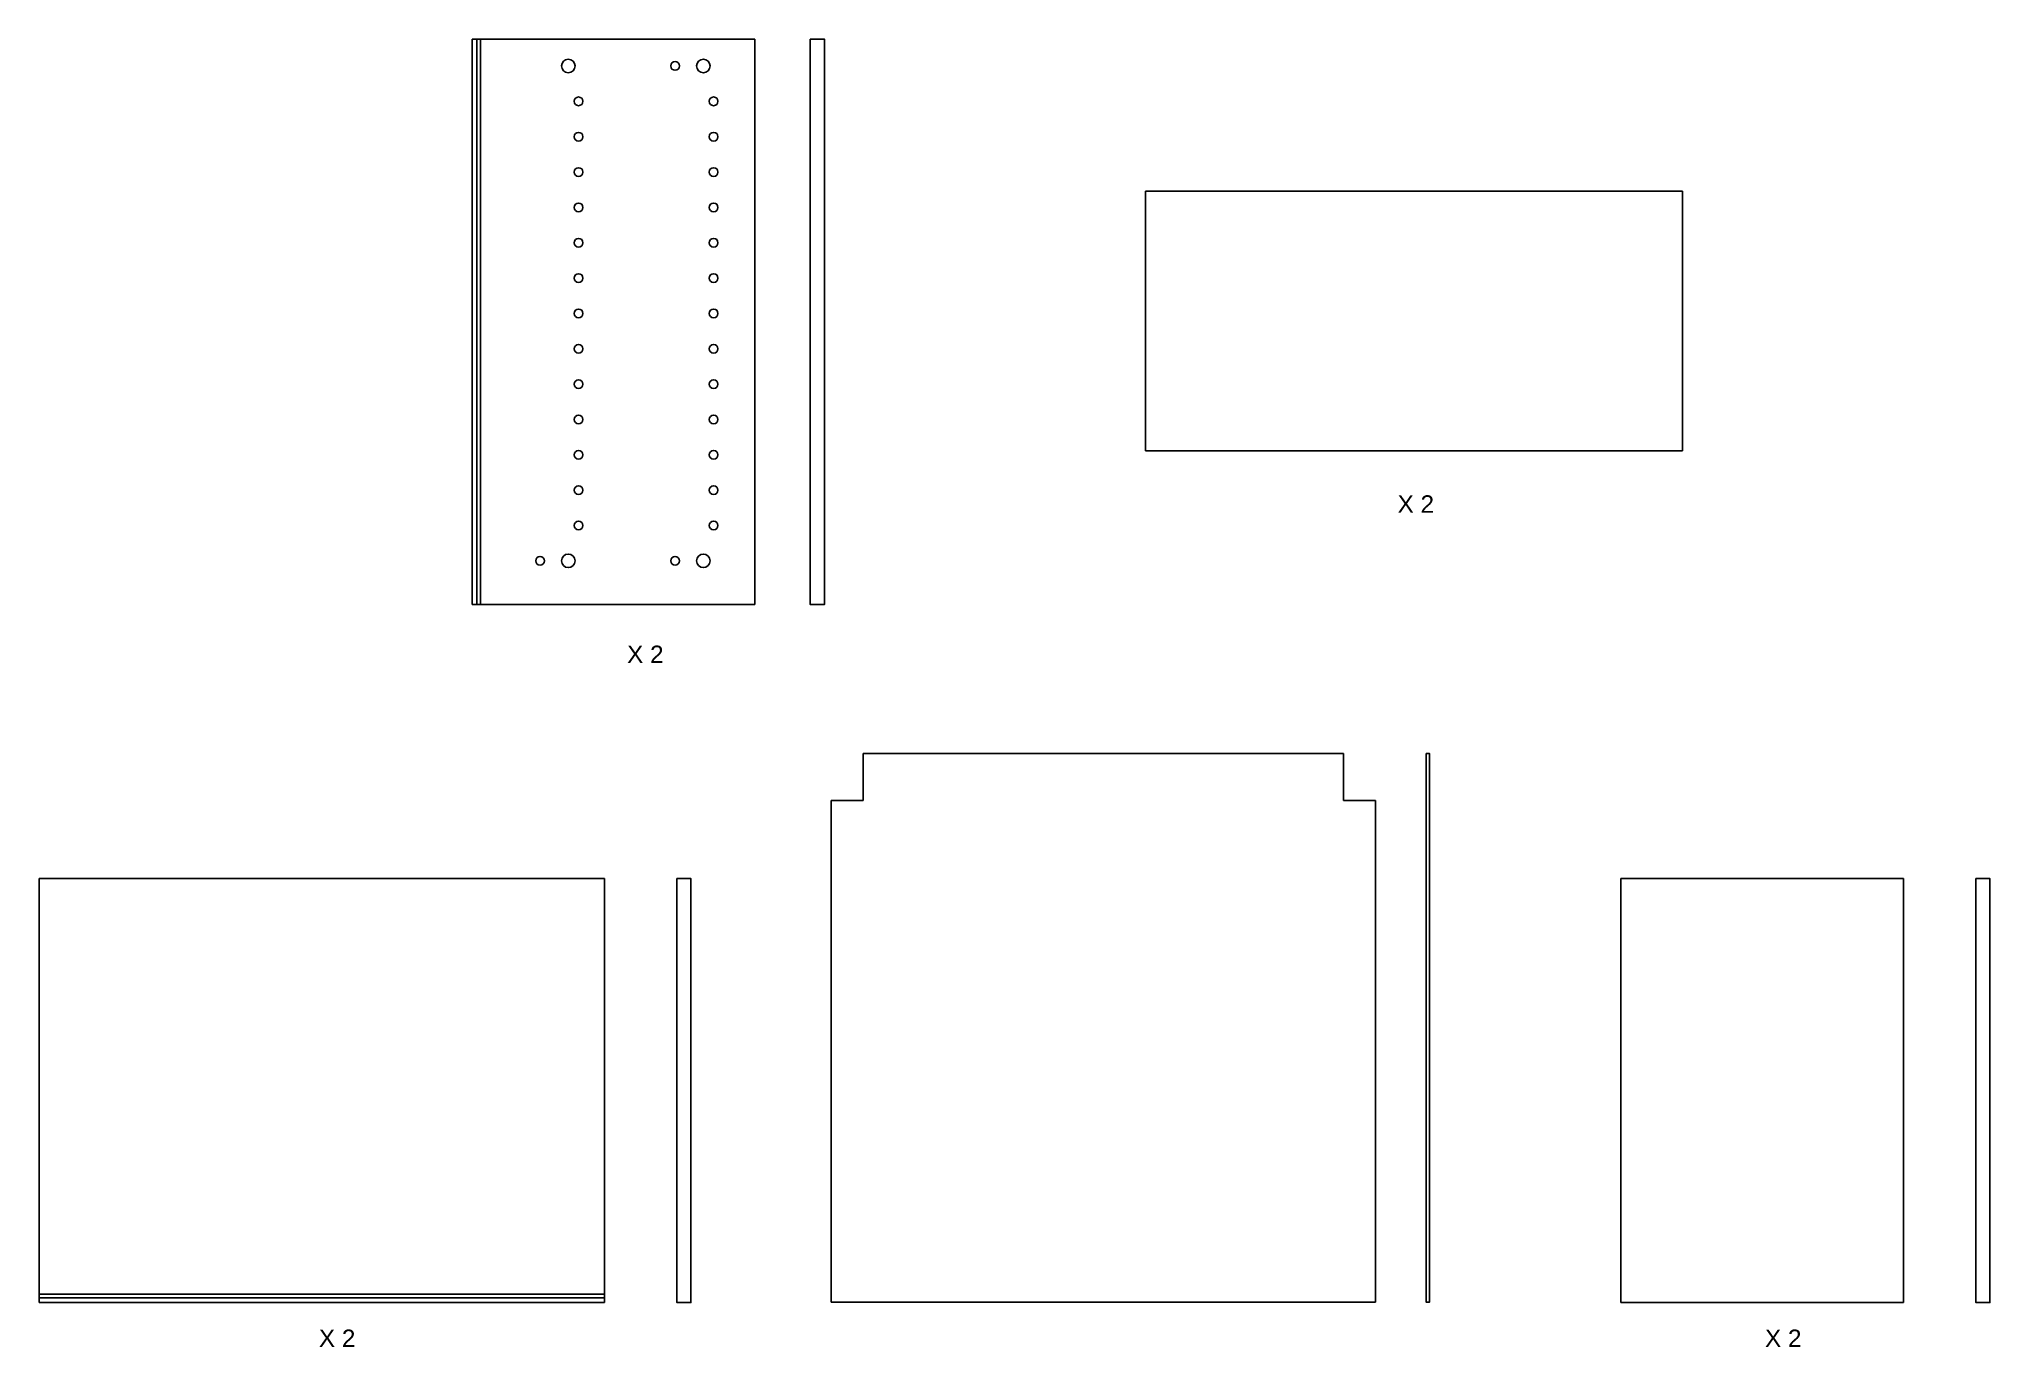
# Model space of a CAD drawing. Header units: millimetres. Extents: x 6386 to 13167, y 3420 to 7732.
# Drawn here: x 6862.8 to 7138.9, y 3709 to 3894 of the extents above; entities that cross this region are included whole.
import ezdxf

# ---------------------------------------------------------------- set-up
doc = ezdxf.new("R2010")
doc.units = ezdxf.units.MM
doc.layers.add('prospetti', color=2, linetype='Continuous')
doc.layers.add('quote', color=3, linetype='Continuous')
doc.styles.add('underline', font='arial.ttf')

msp = doc.modelspace()

# ---------------------------------------------------------------- texts
at = {"layer": 'quote', "style": 'underline'}
for p in [(7055.07, 3827.02), (6946.04, 3805.76), (6902.43, 3709), (7107.06, 3709)]:
    msp.add_text('X 2', height=2.463, dxfattribs=at).set_placement(p)

# ---------------------------------------------------------------- linework, layer by layer
at = {"layer": 'prospetti'}
for p, q in [((6964.1, 3894.03), (6924.1, 3894.03)), ((6924.1, 3894.03), (6924.1, 3814.03)), ((6924.1, 3894.03), (6924.8, 3894.03)), ((6924.8, 3894.03), (6924.8, 3814.03)), ((6925.3, 3814.03), (6925.3, 3894.03)), ((6964.1, 3814.03), (6964.1, 3894.03)), ((7095.38, 3872.51), (7019.38, 3872.51)), ((7019.38, 3835.76), (7019.38, 3872.51)), ((7095.38, 3835.76), (7095.38, 3872.51)), ((7095.38, 3835.76), (7019.38, 3835.76)), ((6924.1, 3814.03), (6964.1, 3814.03)), ((6924.8, 3814.03), (6925.3, 3814.03)), ((6979.43, 3786.33), (6979.43, 3792.97)), ((6979.43, 3792.97), (7047.43, 3792.97)), ((7047.43, 3786.33), (7047.43, 3792.97)), ((6974.93, 3715.33), (6974.93, 3786.33)), ((6974.93, 3786.33), (6979.43, 3786.33)), ((7051.93, 3786.33), (7047.43, 3786.33)), ((7051.93, 3786.33), (7051.93, 3715.33)), ((6862.83, 3775.27), (6862.83, 3715.27)), ((6862.83, 3775.27), (6942.83, 3775.27)), ((6942.83, 3715.27), (6942.83, 3775.27)), ((7086.64, 3775.27), (7086.64, 3715.27)), ((7086.64, 3775.27), (7126.64, 3775.27)), ((7126.64, 3715.27), (7126.64, 3775.27)), ((6942.83, 3716.47), (6862.83, 3716.47)), ((6862.83, 3715.97), (6942.83, 3715.97)), ((6862.83, 3715.27), (6942.83, 3715.27)), ((7051.93, 3715.33), (6974.93, 3715.33)), ((7086.64, 3715.27), (7126.64, 3715.27))]:
    msp.add_line(p, q, dxfattribs=at)
for points in [[(6971.96, 3894.03), (6973.96, 3894.03), (6973.96, 3814.03), (6971.96, 3814.03)], [(7059.13, 3792.97), (7059.58, 3792.97), (7059.58, 3715.33), (7059.13, 3715.33)], [(6953.08, 3775.27), (6955.08, 3775.27), (6955.08, 3715.27), (6953.08, 3715.27)], [(7136.9, 3775.27), (7138.9, 3775.27), (7138.9, 3715.27), (7136.9, 3715.27)]]:
    msp.add_lwpolyline(points, close=True, dxfattribs=at)
for centre, radius in [((6937.72, 3890.22), 0.955), ((6952.83, 3890.22), 0.614), ((6956.83, 3890.22), 0.955), ((6939.18, 3885.22), 0.614), ((6958.29, 3885.22), 0.614), ((6939.18, 3880.22), 0.614), ((6958.29, 3880.22), 0.614), ((6939.18, 3875.22), 0.614), ((6958.29, 3875.22), 0.614), ((6939.18, 3870.22), 0.614), ((6958.29, 3870.22), 0.614), ((6939.18, 3865.22), 0.614), ((6958.29, 3865.22), 0.614), ((6939.18, 3860.22), 0.614), ((6958.29, 3860.22), 0.614), ((6939.18, 3855.22), 0.614), ((6958.29, 3855.22), 0.614), ((6939.18, 3850.22), 0.614), ((6958.29, 3850.22), 0.614), ((6939.18, 3845.22), 0.614), ((6939.18, 3845.22), 0.614), ((6958.29, 3845.22), 0.614), ((6958.29, 3845.22), 0.614), ((6939.18, 3840.22), 0.614), ((6958.29, 3840.22), 0.614), ((6939.18, 3835.22), 0.614), ((6958.29, 3835.22), 0.614), ((6939.18, 3830.22), 0.614), ((6958.29, 3830.22), 0.614), ((6939.18, 3825.22), 0.614), ((6958.29, 3825.22), 0.614), ((6937.72, 3820.22), 0.955), ((6956.83, 3820.22), 0.955), ((6933.72, 3820.22), 0.614), ((6952.83, 3820.22), 0.614)]:
    msp.add_circle(centre, radius, dxfattribs=at)

msp.set_redraw_order([(e.dxf.handle, doc.entitydb.next_handle()) for e in msp.query("TEXT MTEXT ATTDEF DIMENSION ARC_DIMENSION")])  # texts and dimensions are drawn at this point

doc.saveas('drawing.dxf')
